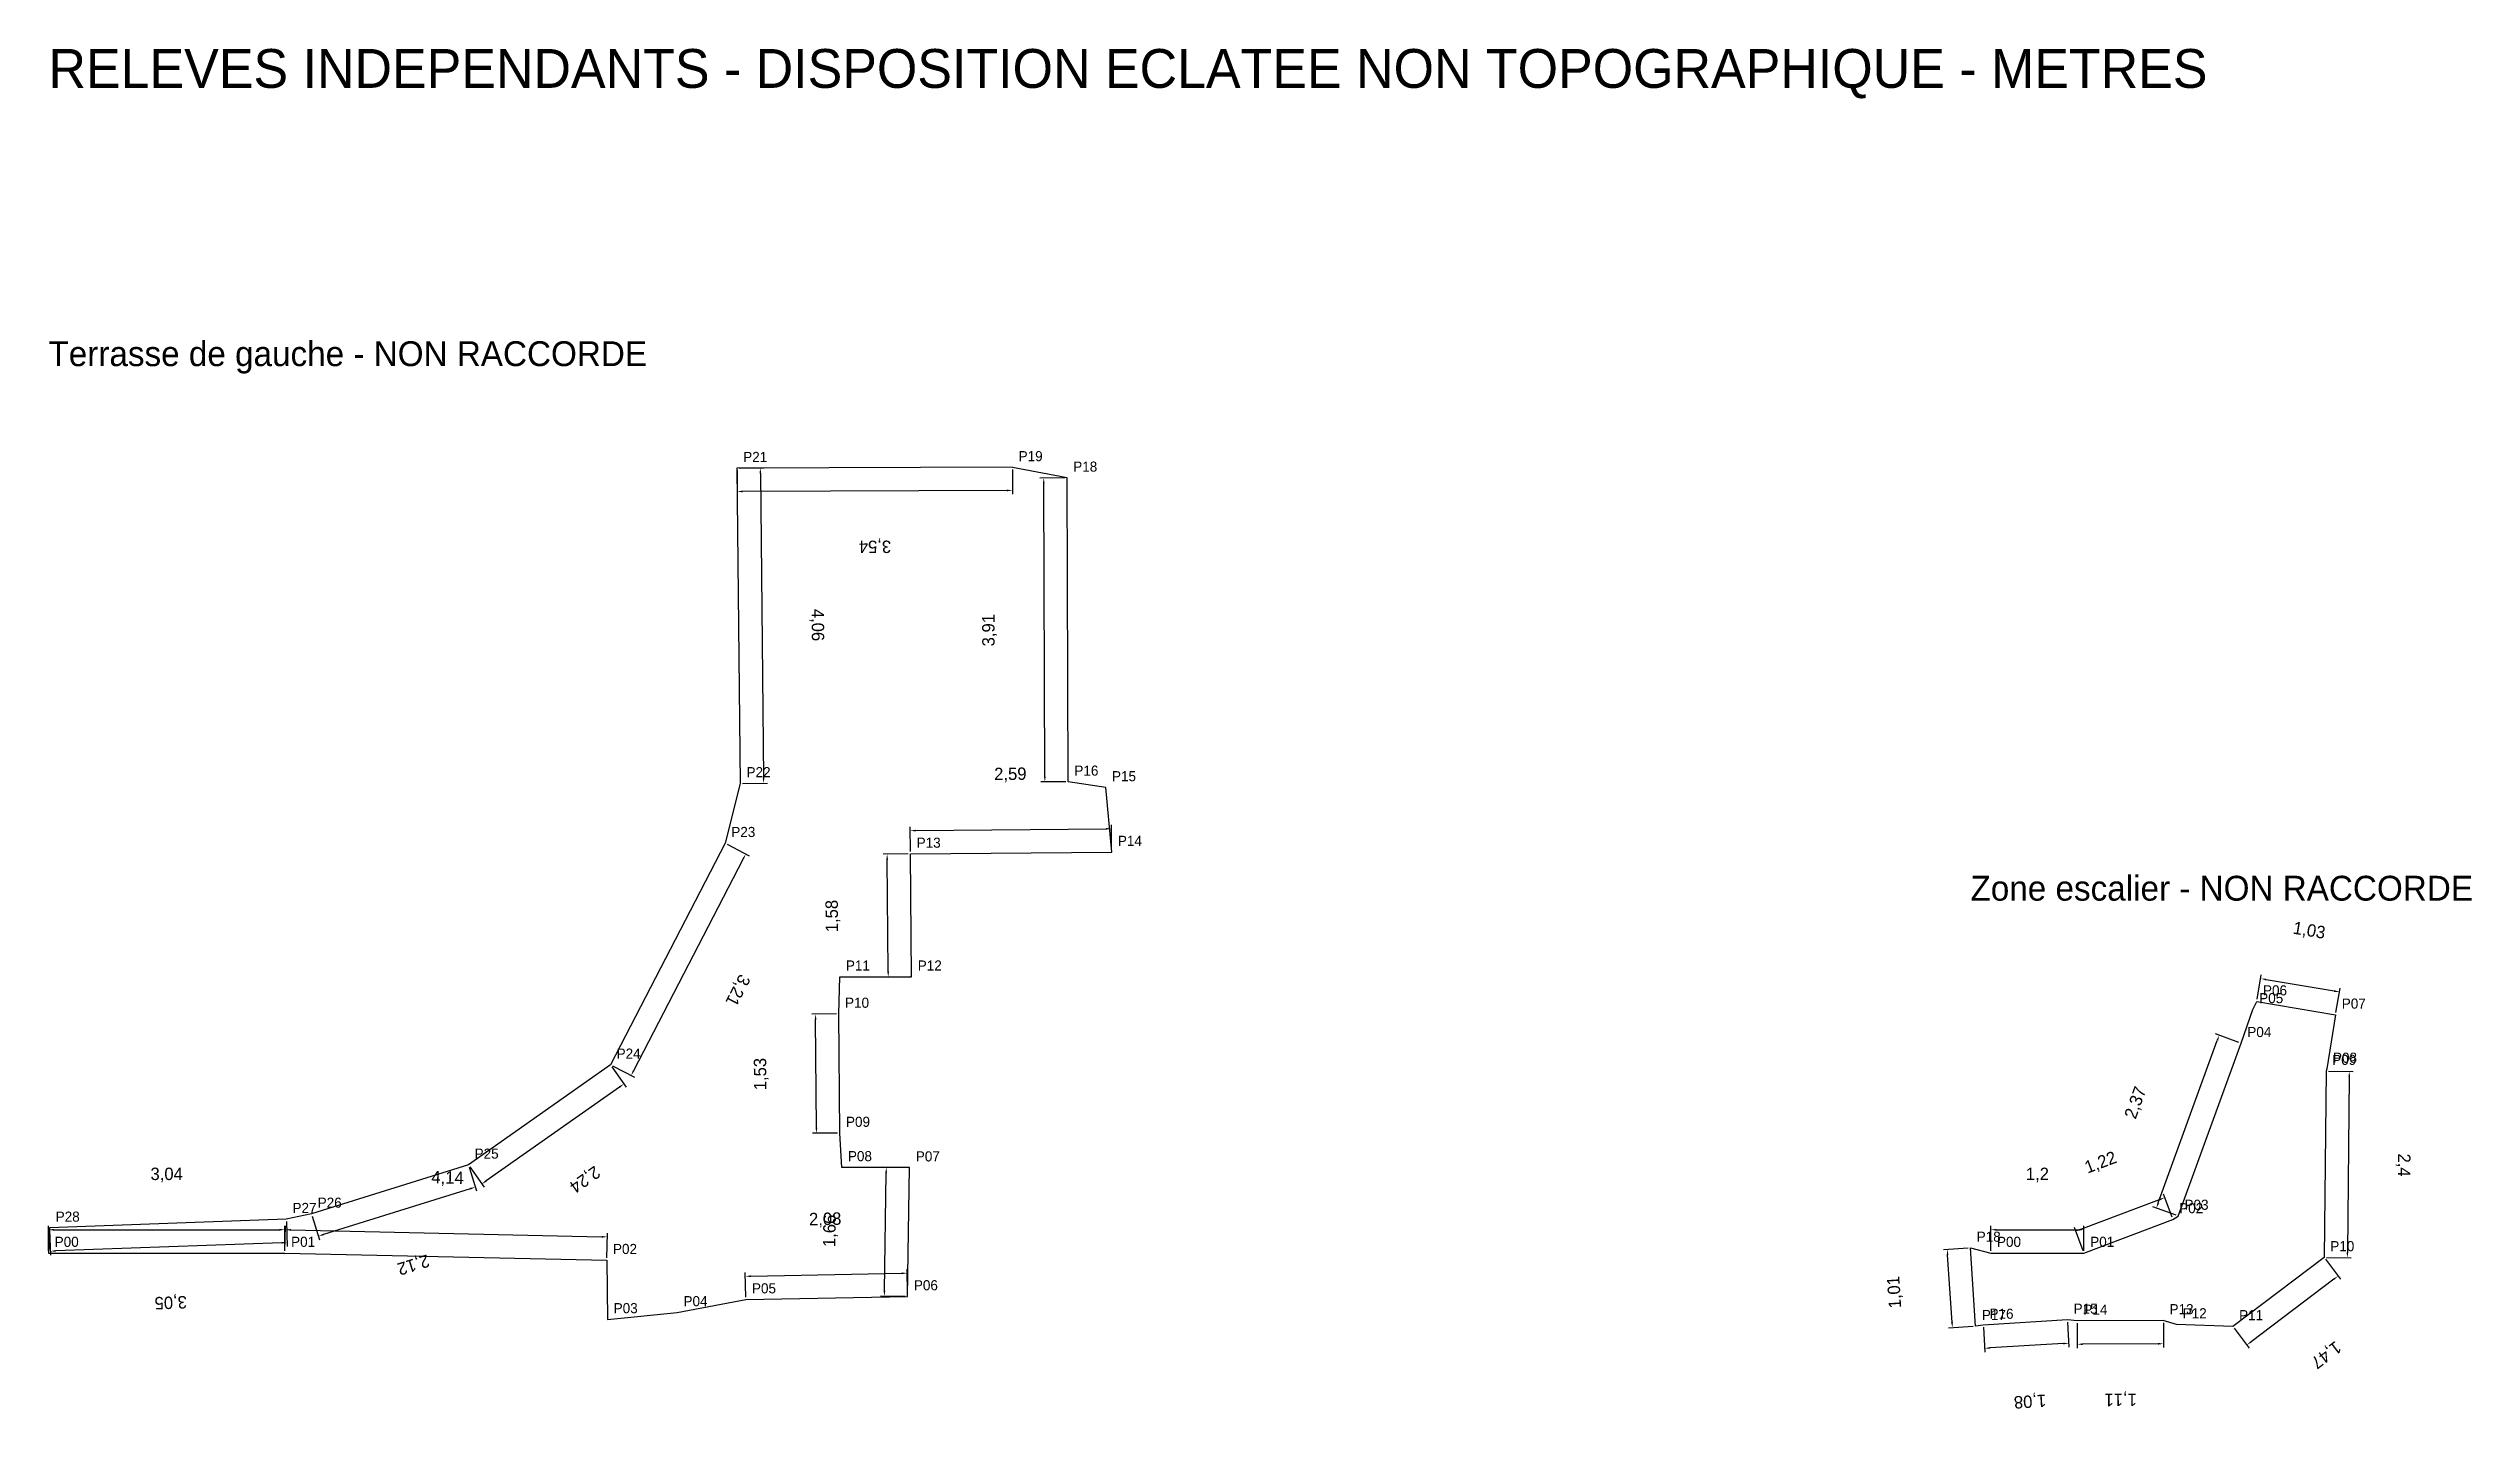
# Model space of a CAD drawing. Header units: metres. Extents: x 0 to 31.2, y -9.9 to 35.5.
# Drawn here: x 0 to 31.19, y 17.99 to 35.51 of the extents above; entities that cross this region are included whole.
import ezdxf

# ---------------------------------------------------------------- set-up
doc = ezdxf.new("R2010")
doc.units = ezdxf.units.M
doc.layers.add('03_Terrasse_de_gauche', color=4, linetype='Continuous')
doc.layers.add('04_Zone_escalier', color=5, linetype='Continuous')
doc.dimstyles.get("Standard").update_dxf_attribs({"dimtxt": 2.5, "dimasz": 2.5, "dimexe": 1.25, "dimexo": 0.625, "dimtad": 1, "dimcen": 2.5, "dimazin": 3, "dimtfac": 1, "dimtmove": 0, "dimatfit": 3})

msp = doc.modelspace()

# ---------------------------------------------------------------- texts
msp.add_text('RELEVES INDEPENDANTS - DISPOSITION ECLATEE NON TOPOGRAPHIQUE - METRES', height=0.5).set_placement((0, 35))
at = {"layer": '03_Terrasse_de_gauche'}
for s, height, p in [('Terrasse de gauche - NON RACCORDE', 0.32, (0, 31.418)), ('P21', 0.13, (8.942, 30.184)), ('P19', 0.13, (12.487, 30.194)), ('P18', 0.13, (13.19, 30.059)), ('P22', 0.13, (8.985, 26.126)), ('P16', 0.13, (13.205, 26.146)), ('P15', 0.13, (13.689, 26.074)), ('P23', 0.13, (8.789, 25.356)), ('P13', 0.13, (11.175, 25.218)), ('P14', 0.13, (13.765, 25.242)), ('P11', 0.13, (10.264, 23.637)), ('P12', 0.13, (11.189, 23.637)), ('P10', 0.13, (10.253, 23.158)), ('P24', 0.13, (7.313, 22.503)), ('P09', 0.13, (10.265, 21.625)), ('P25', 0.13, (5.485, 21.215)), ('P08', 0.13, (10.29, 21.183)), ('P07', 0.13, (11.164, 21.18)), ('P27', 0.13, (3.141, 20.516)), ('P26', 0.13, (3.465, 20.584)), ('P28', 0.13, (0.093, 20.404)), ('P00', 0.13, (0.08, 20.08)), ('P01', 0.13, (3.123, 20.08)), ('P02', 0.13, (7.266, 19.988)), ('P06', 0.13, (11.139, 19.521)), ('P03', 0.13, (7.275, 19.226)), ('P04', 0.13, (8.174, 19.316)), ('P05', 0.13, (9.055, 19.481))]:
    msp.add_text(s, height=height, dxfattribs=at).set_placement(p)
at = {"layer": '04_Zone_escalier'}
for s, height, p in [('Zone escalier - NON RACCORDE', 0.32, (24.739, 24.537)), ('P06', 0.13, (28.504, 23.317)), ('P05', 0.13, (28.455, 23.217)), ('P07', 0.13, (29.518, 23.147)), ('P04', 0.13, (28.302, 22.781)), ('P09', 0.13, (29.395, 22.422)), ('P08', 0.13, (29.405, 22.45)), ('P02', 0.13, (27.425, 20.513)), ('P03', 0.13, (27.494, 20.557)), ('P18', 0.13, (24.819, 20.146)), ('P00', 0.13, (25.08, 20.08)), ('P01', 0.13, (26.28, 20.08)), ('P10', 0.13, (29.37, 20.024)), ('P15', 0.13, (26.066, 19.219)), ('P13', 0.13, (27.301, 19.213)), ('P17', 0.13, (24.885, 19.138)), ('P16', 0.13, (24.984, 19.154)), ('P14', 0.13, (26.192, 19.207)), ('P12', 0.13, (27.47, 19.16)), ('P11', 0.13, (28.196, 19.136))]:
    msp.add_text(s, height=height, dxfattribs=at).set_placement(p)

# ---------------------------------------------------------------- dimensions: what is measured, and where the dimension line sits
at = {"layer": '03_Terrasse_de_gauche'}
for base, p1, p2, angle in [((12.4076, 29.8179), (12.4065, 30.1179), (8.8625, 30.1044), 180.2173), ((9.162, 30.108), (8.862, 30.104), (8.905, 26.046), 270.6068), ((12.825, 26.065), (13.125, 26.066), (13.11, 29.979), 90.214), ((11.092, 25.438), (11.095, 25.138), (13.685, 25.162), 0.5416), ((8.975, 25.138), (8.709, 25.276), (7.233, 22.423), 242.6432), ((10.809, 23.555), (11.109, 23.557), (11.095, 25.138), 90.5162), ((9.885, 21.543), (10.185, 21.545), (10.173, 23.078), 90.421), ((7.406, 22.178), (7.233, 22.423), (5.405, 21.135), 215.1841), ((3.05, 20.3), (3.043, 20), (7.186, 19.908), 358.7317), ((5.495, 20.849), (5.405, 21.135), (3.385, 20.504), 197.3356), ((10.759, 19.445), (11.059, 19.441), (11.084, 21.1), 89.1369), ((3.072, 20.136), (3.061, 20.436), (0.013, 20.324), 182.0936), ((8.97, 19.701), (8.975, 19.401), (11.059, 19.441), 1.0991)]:
    msp.add_linear_dim(base=base, p1=p1, p2=p2, angle=angle, dimstyle='Standard', override={"dimtxt": 0.16, "dimasz": 0.07, "dimexe": 0.05, "dimexo": 0.03, "dimtad": 1, "dimdec": 2, "dimclrd": 4, "dimclre": 4}, dxfattribs=at).render()
msp.add_linear_dim(base=(0, 20.3), p1=(0, 20), p2=(3.043, 20), dimstyle='Standard', override={"dimtxt": 0.16, "dimasz": 0.07, "dimexe": 0.05, "dimexo": 0.03, "dimtad": 1, "dimdec": 2, "dimclrd": 4, "dimclre": 4}, dxfattribs=at).render()
at = {"layer": '04_Zone_escalier'}
for base, p1, p2, angle in [((28.474, 23.533), (28.424, 23.237), (29.438, 23.067), 350.4445), ((27.132, 20.58), (27.414, 20.477), (28.222, 22.701), 70.0283), ((29.615, 22.339), (29.315, 22.342), (29.29, 19.944), 269.3939), ((26.094, 20.281), (26.2, 20), (27.345, 20.433), 20.6905), ((24.506, 19.038), (24.805, 19.058), (24.739, 20.066), 93.7413), ((29.471, 19.705), (29.29, 19.944), (28.116, 19.056), 217.1139), ((26.004, 18.839), (25.986, 19.139), (24.904, 19.074), 183.427), ((27.223, 18.833), (27.221, 19.133), (26.112, 19.127), 180.3304)]:
    msp.add_linear_dim(base=base, p1=p1, p2=p2, angle=angle, dimstyle='Standard', override={"dimtxt": 0.16, "dimasz": 0.07, "dimexe": 0.05, "dimexo": 0.03, "dimtad": 1, "dimdec": 2, "dimclrd": 5, "dimclre": 5}, dxfattribs=at).render()
msp.add_linear_dim(base=(25, 20.3), p1=(25, 20), p2=(26.2, 20), dimstyle='Standard', override={"dimtxt": 0.16, "dimasz": 0.07, "dimexe": 0.05, "dimexo": 0.03, "dimtad": 1, "dimdec": 2, "dimclrd": 5, "dimclre": 5}, dxfattribs=at).render()

# ---------------------------------------------------------------- linework, layer by layer
at = {"layer": '03_Terrasse_de_gauche'}
msp.add_lwpolyline([(0, 20), (3.043, 20), (7.186, 19.908), (7.195, 19.146), (8.094, 19.236), (8.975, 19.401), (11.059, 19.441), (11.084, 21.1), (10.21, 21.103), (10.185, 21.545), (10.173, 23.078), (10.184, 23.557), (11.109, 23.557), (11.095, 25.138), (13.685, 25.162), (13.609, 25.994), (13.125, 26.066), (13.125, 26.066), (13.11, 29.979), (12.407, 30.114), (12.407, 30.118), (8.862, 30.104), (8.905, 26.046), (8.709, 25.276), (7.233, 22.423), (5.405, 21.135), (3.385, 20.504), (3.061, 20.436), (0.013, 20.324), (0, 20)], dxfattribs=at)
at = {"layer": '04_Zone_escalier'}
msp.add_lwpolyline([(25, 20), (26.2, 20), (27.345, 20.433), (27.414, 20.477), (28.222, 22.701), (28.375, 23.137), (28.424, 23.237), (29.438, 23.067), (29.325, 22.37), (29.315, 22.342), (29.29, 19.944), (28.116, 19.056), (27.39, 19.08), (27.221, 19.133), (26.112, 19.127), (25.986, 19.139), (24.904, 19.074), (24.805, 19.058), (24.739, 20.066), (25, 20)], dxfattribs=at)

msp.set_redraw_order([(e.dxf.handle, doc.entitydb.next_handle()) for e in msp.query("TEXT MTEXT ATTDEF DIMENSION ARC_DIMENSION")])  # texts and dimensions are drawn at this point

doc.saveas('drawing.dxf')
